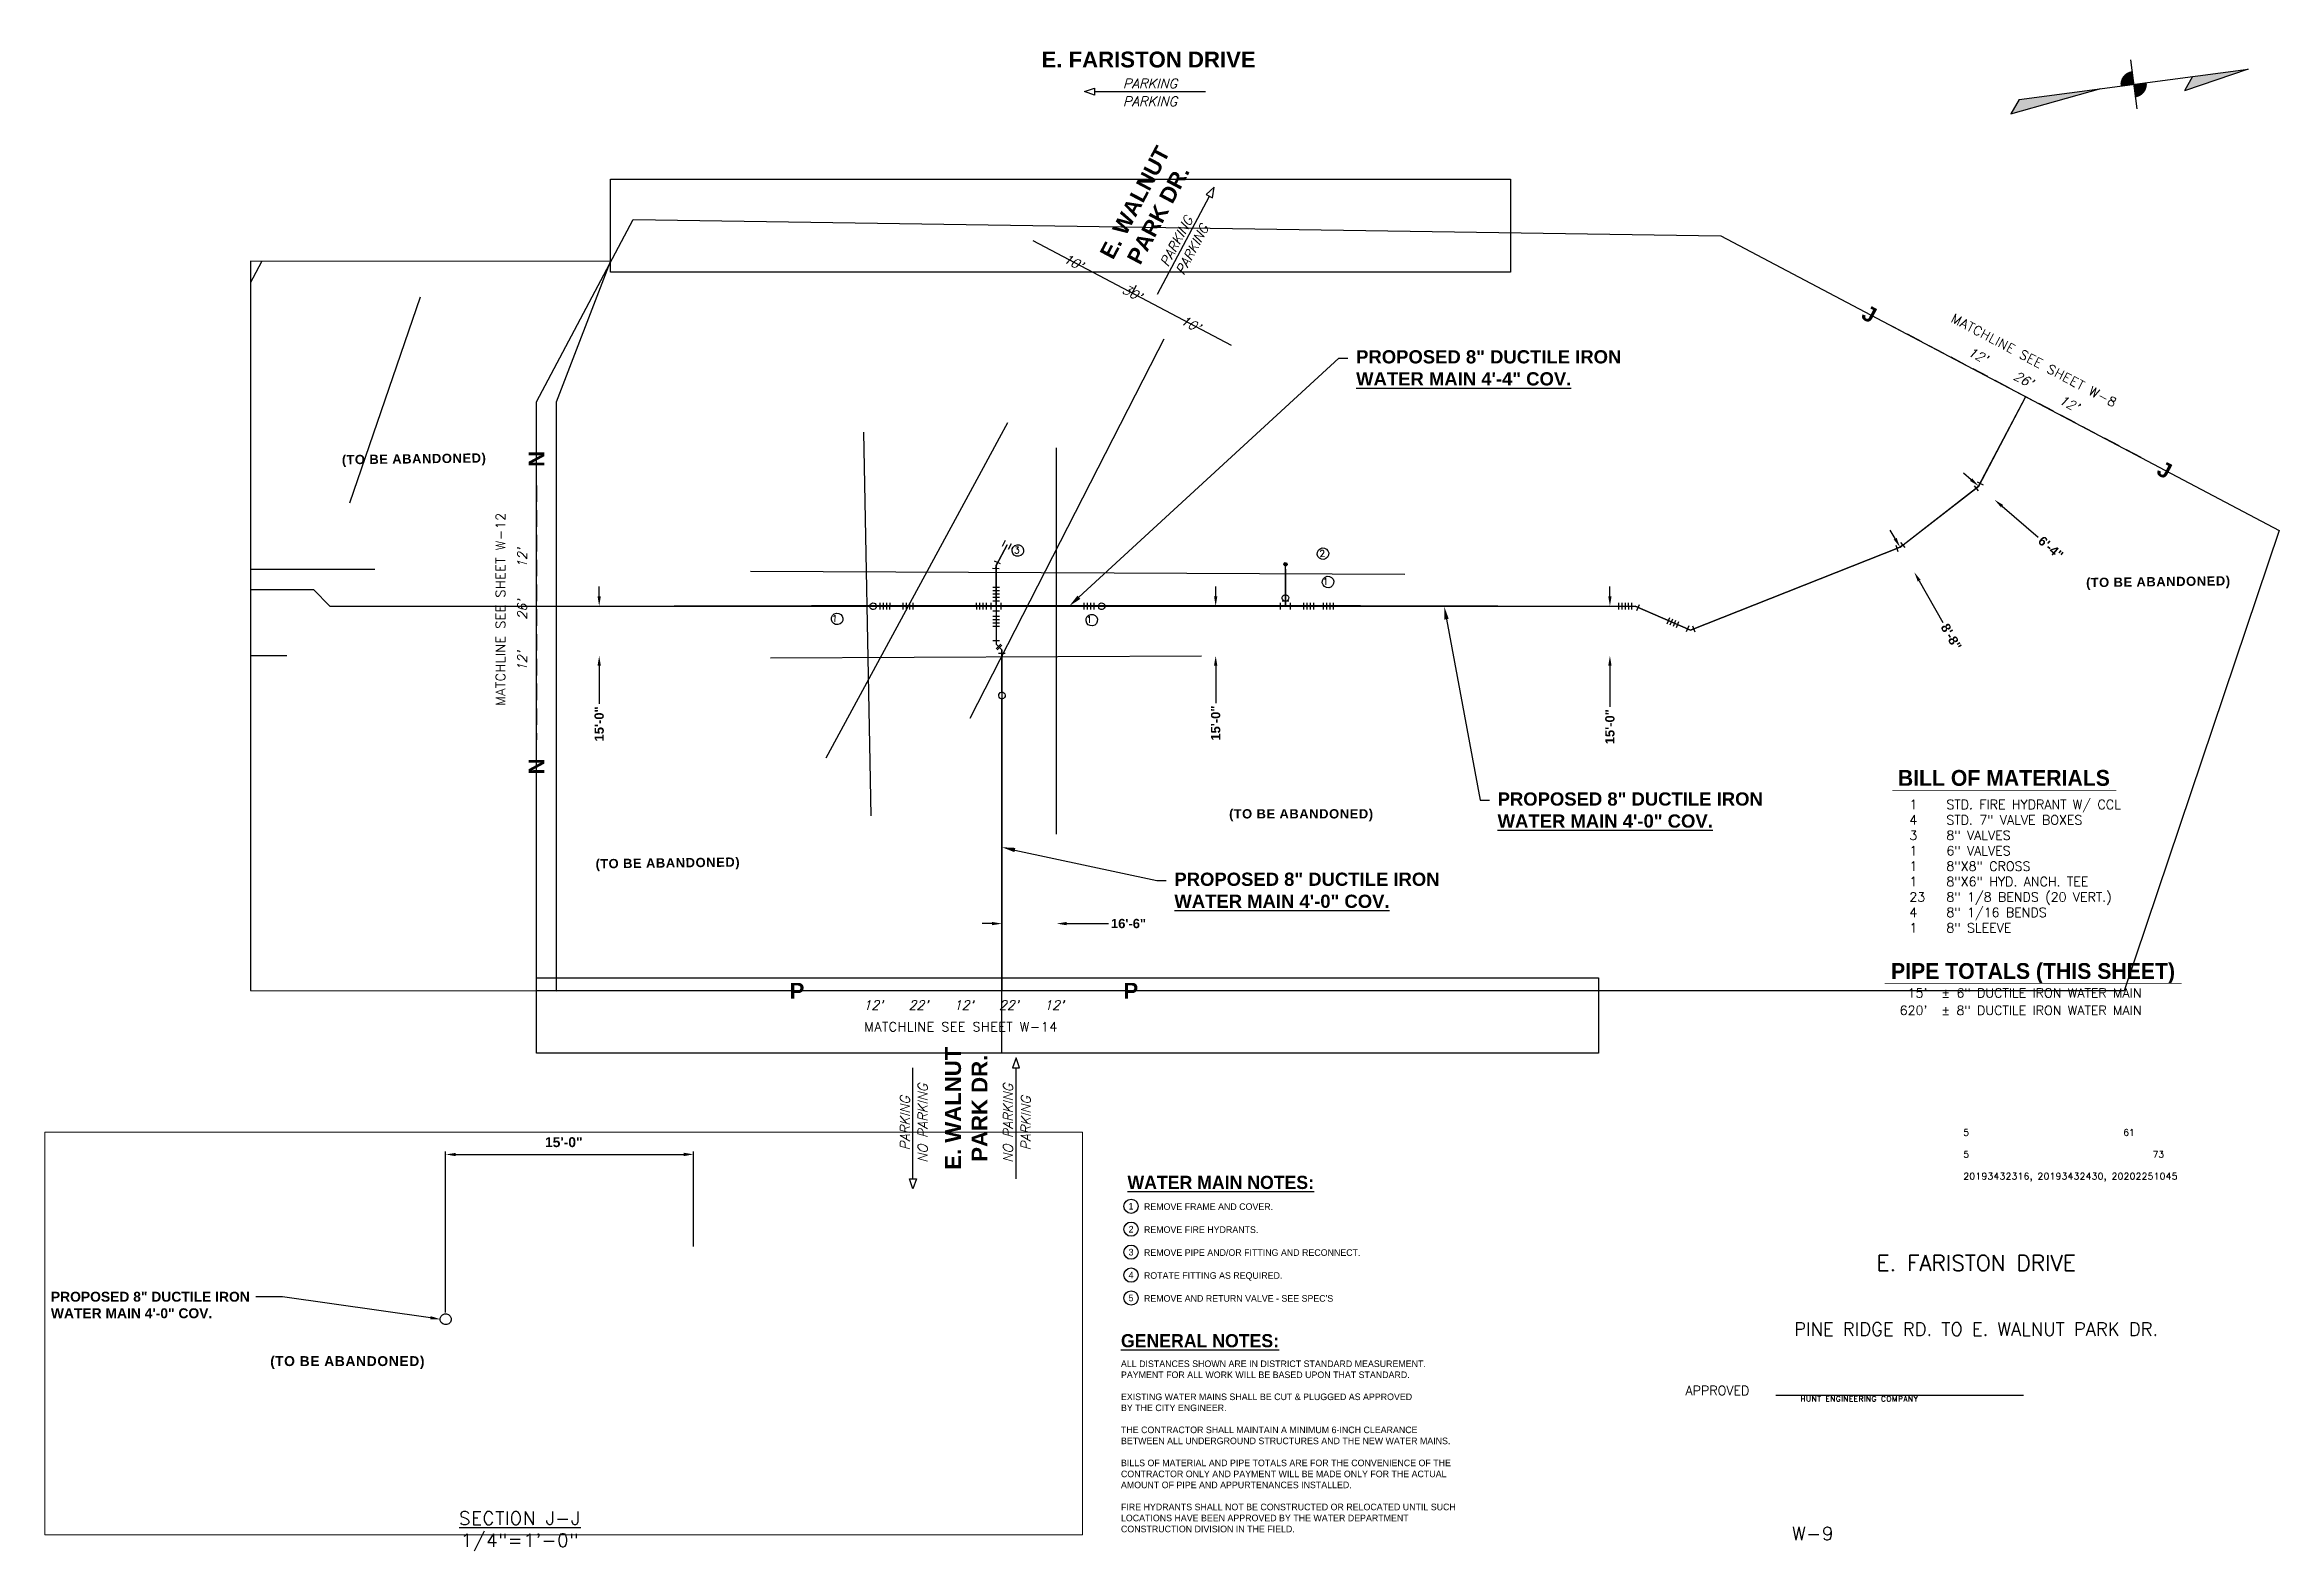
# Paper-space layout 'W9' of a CAD drawing. Header units: feet. Extents: x 1.7 to 35.6, y 0.6 to 23.4.
# The model-space entities are those that its viewports show. They can reach past a viewport. Long polylines and large blocks are cut down to what shows.
import ezdxf
from ezdxf import colors
from ezdxf.entities.mleader import LeaderData, LeaderLine
from ezdxf.enums import TextEntityAlignment as Align
from ezdxf.math import Vec2, Vec3

# ---------------------------------------------------------------- set-up
doc = ezdxf.new("R2010")
doc.units = ezdxf.units.FT
doc.header["$LTSCALE"] = 20
doc.linetypes.add('DASHED2', pattern=[0.375, 0.25, -0.125])
for name, color, linetype, plot in [('_Non-Plottable Layer', 255, 'Continuous', False), ('CALC', 10, 'Continuous', False), ('VIEWPORT', 5, 'Continuous', False)]:
    doc.layers.add(name, color=color, linetype=linetype, plot=plot)
for name, color, linetype in [('AlbertToolLayer', 40, 'Continuous'), ('BORDER', 4, 'Continuous'), ('C-EX-DIMENSION', 10, 'Continuous'), ('C-EX-ROW', 4, 'Continuous'), ('C-PR-WATER', 4, 'Continuous'), ('C-PR-WATER-ABAND', 3, 'Continuous'), ('C-PR-WATER-ABAND-OFF', 3, 'Continuous'), ('C-PR-WATER-DIM', 4, 'Continuous'), ('C-PR-WATER-FITTING', 4, 'Continuous'), ('C-PR-WATER-TXT', 4, 'Continuous'), ('C-PR-WATER-TXT (W-2)', 4, 'Continuous'), ('C-PR-WATER-TXT-#', 6, 'Continuous'), ('NOTES', 7, 'Continuous')]:
    doc.layers.add(name, color=color, linetype=linetype)
doc.layers.add('C-EX-ROAD-NAME', color=3, linetype='Continuous', lineweight=30)
doc.styles.add('ARIAL', font='arialbd.ttf', dxfattribs={"height": 0.24})
doc.styles.add('BOLD', font='BOLD.SHX')
doc.styles.add('Copy of PROPOSED', font='arialbd.ttf', dxfattribs={"height": 0.6})
doc.styles.add('EXISTING', font='simplex.shx', dxfattribs={"oblique": 15, "height": 2.8})
doc.styles.add('L100', font='MONOPLEX', dxfattribs={"height": 2})
doc.styles.add('L140Proposed', font='simplex.shx', dxfattribs={"height": 1.6})
doc.styles.add('PROPOSED', font='simplex.shx')
doc.styles.add('PROPOSED PLAN', font='arialbd.ttf', dxfattribs={"height": 2.8})
doc.styles.add('PROPOSED SECTION', font='arialbd.ttf')
doc.styles.add('Simplex Ob', font='simplex.shx', dxfattribs={"oblique": 15})
doc.styles.add('SL80', font='simplex.shx', dxfattribs={"oblique": 15, "height": 1.6})
doc.styles.get("Standard").update_dxf_attribs({"font": 'simplex.shx'})
doc.dimstyles.new('Copy of PWD Proposed Section', dxfattribs={"dimtxt": 0.6, "dimasz": 0.6, "dimexe": 0.18, "dimexo": 0.0625, "dimgap": 0.07, "dimtad": 0, "dimdec": 0, "dimlfac": 12, "dimzin": 1, "dimdsep": 46, "dimlunit": 4, "dimtxsty": 'Copy of PROPOSED', "dimcen": 0, "dimclrd": 3, "dimclre": 256, "dimclrt": 3, "dimadec": 1, "dimazin": 0, "dimtfac": 1, "dimtdec": 0, "dimtmove": 2, "dimatfit": 2, "dimfxl": 0.18, "dimfrac": 2, "dimtolj": 1, "dimtzin": 0, "dimlwd": -1, "dimarcsym": 0})
doc.dimstyles.new('PWD Proposed', dxfattribs={"dimtxt": 2.8, "dimasz": 3, "dimexe": 0.18, "dimexo": 0.0625, "dimgap": 1, "dimtad": 0, "dimdec": 0, "dimlfac": 12, "dimzin": 1, "dimdsep": 46, "dimlunit": 4, "dimtxsty": 'PROPOSED PLAN', "dimcen": 0, "dimse1": 1, "dimse2": 1, "dimclrd": 256, "dimclrt": 3, "dimadec": 1, "dimazin": 0, "dimtfac": 1, "dimtdec": 0, "dimtofl": 0, "dimtmove": 0, "dimatfit": 1, "dimfxl": 0.18, "dimfrac": 2, "dimtolj": 1, "dimtzin": 0, "dimlwd": -1, "dimarcsym": 0})

psp = doc.layouts.new('W9')

# ---------------------------------------------------------------- texts
at = {"layer": 'BORDER', "color": 4, "linetype": 'DASHED2', "ltscale": 0.05, "char_height": 0.24, "attachment_point": 5, "style": 'ARIAL'}
for s, insert, width, rotation in [('\\pxqc;J', (29.352, 19.331), 1.77635683940025e-15, 332.1671), ('\\pxqc;N', (9.183, 17.138), 1.77635683940025e-15, 90), ('\\pxqc;J', (33.82, 16.972), 9.006684287271582e-15, 332.1671), ('\\pxqc;N', (9.183, 12.485), 1.77635683940025e-15, 90)]:
    psp.add_mtext(s, dxfattribs=dict(at, insert=insert, width=width, rotation=rotation))
at = {"layer": 'BORDER', "color": 4, "char_height": 0.14, "width": 6.0853, "attachment_point": 2, "style": 'PROPOSED'}
for s, insert, rotation in [('{\\T1.063;MATCHLINE SEE SHEET W-8}', (31.879, 18.691), 332.1671), ('{\\T1.063;MATCHLINE SEE SHEET W-12}', (8.569, 14.865), 90)]:
    psp.add_mtext(s, dxfattribs=dict(at, insert=insert, rotation=rotation))
at = {"layer": 'BORDER', "color": 4, "linetype": 'DASHED2', "ltscale": 0.05, "char_height": 0.24, "width": 1.77635683940025e-15, "attachment_point": 5, "style": 'ARIAL'}
for insert in [(13.125, 9.089), (18.178, 9.089)]:
    psp.add_mtext('\\pxqc;P', dxfattribs=dict(at, insert=insert))
at = {"layer": 'BORDER', "color": 4, "style": 'PROPOSED'}
for s, insert, char_height, width, attachment_point in [('{\\T1.063;MATCHLINE SEE SHEET W-14}', (15.607, 8.475), 0.14, 6.0853, 8), ('E. FARISTON DRIVE', (30.969, 4.969), 0.24, 4.59784, 5), ('PINE RIDGE RD. TO E. WALNUT PARK DR.', (30.969, 3.969), 0.19995, 7.31273, 5)]:
    psp.add_mtext(s, dxfattribs=dict(at, insert=insert, char_height=char_height, width=width, attachment_point=attachment_point))
at = {"layer": 'BORDER', "color": 3, "attachment_point": 1, "style": 'PROPOSED'}
for s, insert, char_height, width in [('APPROVED', (26.572, 3.109), 0.14, 1.25), ('{\\T1.063; \\P\\H0.83295x;       W-9}', (27.161, 1.374), 0.24, 1.98748)]:
    psp.add_mtext(s, dxfattribs=dict(at, insert=insert, char_height=char_height, width=width))
at = {"layer": 'BORDER', "insert": (8.932, 1.206), "char_height": 0.2, "width": 5, "attachment_point": 2, "style": 'PROPOSED'}
psp.add_mtext('{\\T1.063;\\LSECTION J-J\\P\\l1/4"=1\'-0"}', dxfattribs=at)
at = {"layer": 'C-EX-DIMENSION', "char_height": 0.14, "attachment_point": 5, "style": 'SL80'}
for s, insert, width, rotation in [("10' ", (17.31, 20.12), 0.41434, 331.7795), ("30' ", (18.197, 19.652), 0.41434, 331.7795), ("10' ", (19.083, 19.183), 0.41434, 331.7795), ("12'     26'     12'", (31.685, 18.343), 2.28477, 332.1671), ("12'     26'     12'", (8.967, 14.856), 2.28477, 90)]:
    psp.add_mtext(s, dxfattribs=dict(at, insert=insert, width=width, rotation=rotation))
at = {"layer": 'C-EX-DIMENSION', "insert": (15.647, 8.873), "char_height": 0.14, "width": 3.83974, "attachment_point": 5, "style": 'SL80'}
psp.add_mtext("12'    22'    12'    22'    12'", dxfattribs=at)
at = {"layer": 'C-EX-ROAD-NAME', "insert": (18.446, 23.303), "char_height": 0.24, "width": 6.96485, "attachment_point": 2, "style": 'EXISTING'}
psp.add_mtext('\\pxqc;{\\fArial|b1|i0|c0|p34;\\Q0;E. FARISTON DRIVE}', dxfattribs=at)
at = {"layer": 'C-EX-ROAD-NAME', "char_height": 0.24, "width": 3.90388, "attachment_point": 2, "style": 'EXISTING'}
for insert, rotation in [((18.131, 21.076), 62.1698), ((15.367, 7.311), 90.0028)]:
    psp.add_mtext('\\pxqc;{\\fArial|b1|i0|c0|p34;\\Q0;E. WALNUT\\PPARK DR.}', dxfattribs=dict(at, insert=insert, rotation=rotation))
at = {"layer": 'NOTES', "style": 'BOLD'}
for s, p in [('BILL OF MATERIALS%%U', (31.389, 12.191)), ('PIPE TOTALS (THIS SHEET)', (31.83, 9.268))]:
    psp.add_text(s, height=0.24, dxfattribs=at).set_placement(p, align=Align.CENTER)
at = {"layer": 'NOTES'}
for s, height, style, p in [('5      ', 0.1, 'PROPOSED', (30.776, 6.895)), ('61', 0.1, 'PROPOSED', (33.196, 6.895)), ('5      ', 0.1, 'PROPOSED', (30.776, 6.564)), ('73', 0.1, 'PROPOSED', (33.642, 6.564)), ('%%UGENERAL NOTES:', 0.2, 'BOLD', (18.028, 3.693))]:
    psp.add_text(s, height=height, dxfattribs=dict(at, style=style)).set_placement(p)
at = {"layer": 'NOTES', "char_height": 0.1452, "attachment_point": 5, "style": 'Simplex Ob'}
for s, insert, width, rotation in [('PARKING', (18.469, 22.82), 2.74099, 359.9887), ('PARKING', (18.469, 22.55), 1.77335, 359.9887), ('PARKING', (18.867, 20.431), 2.74099, 62.1585), ('PARKING', (19.105, 20.306), 1.77335, 62.1585), ('PARKING', (14.759, 7.085), 2.74099, 89.9914), ('NO PARKING', (15.029, 7.085), 1.77335, 89.9914), ('NO PARKING', (16.319, 7.085), 2.74099, 89.9914), ('PARKING', (16.588, 7.085), 1.77335, 89.9914)]:
    psp.add_mtext(s, dxfattribs=dict(at, insert=insert, width=width, rotation=rotation))
at = {"layer": 'NOTES', "attachment_point": 1}
for s, insert, char_height, width, style in [('\\A1;1^ISTD. FIRE HYDRANT W/ CCL\\P4^ISTD. 7" VALVE BOXES\\P3^I8" VALVES\\P1^I6" VALVES\\P1^I8"X8" CROSS\\P1^I8"X6" HYD. ANCH. TEE\\P23^I8" 1/8 BENDS (20 VERT.)\\P4^I8" 1/16 BENDS\\P1^I8" SLEEVE', (29.959, 11.978), 0.14, 5.44616, 'L140Proposed'), ('\\pxql;{\\H1.067x;\\Q0;\\T1.063;20193432316, 20193432430, 20202251045}', (30.777, 6.333), 0.09375, 4.74122, 'EXISTING'), ('ALL DISTANCES SHOWN ARE IN DISTRICT STANDARD MEASUREMENT.\\PPAYMENT FOR ALL WORK WILL BE BASED UPON THAT STANDARD.\\P\\PEXISTING WATER MAINS SHALL BE CUT & PLUGGED AS APPROVED\\PBY THE CITY ENGINEER.\\P\\PTHE CONTRACTOR SHALL MAINTAIN A MINIMUM 6-INCH CLEARANCE\\PBETWEEN ALL UNDERGROUND STRUCTURES AND THE NEW WATER MAINS.\\P\\PBILLS OF MATERIAL AND PIPE TOTALS ARE FOR THE CONVENIENCE OF THE CONTRACTOR ONLY AND PAYMENT WILL BE MADE ONLY FOR THE ACTUAL AMOUNT OF PIPE AND APPURTENANCES INSTALLED.\\P\\PFIRE HYDRANTS SHALL NOT BE CONSTRUCTED OR RELOCATED UNTIL SUCH LOCATIONS HAVE BEEN APPROVED BY THE WATER DEPARTMENT CONSTRUCTION DIVISION IN THE FIELD.', (18.028, 3.494), 0.1, 5.35633, 'L100'), ('{\\T1.125;HUNT ENGINEERING COMPANY}', (28.311, 2.953), 0.08, 3.5, 'PROPOSED')]:
    psp.add_mtext(s, dxfattribs=dict(at, insert=insert, char_height=char_height, width=width, style=style))
at = {"layer": 'NOTES', "linetype": 'Continuous', "char_height": 0.14, "style": 'L140Proposed'}
for s, width, heights, insert, attachment_point in [("620'", 0.58143, [0.167], (30.232, 8.863), 3), ("15'", 0.58143, [0.167], (30.232, 9.125), 3), ('\\pxql;%%P 6" DUCTILE IRON WATER MAIN', 4.08312, [0], (30.443, 9.125), 1), ('\\pxql;%%P 8" DUCTILE IRON WATER MAIN', 4.08312, [0], (30.443, 8.863), 1)]:
    psp.add_mtext_dynamic_manual_height_columns(s, width=width, gutter_width=14, heights=heights, dxfattribs=dict(at, insert=insert, attachment_point=attachment_point))

msp = doc.modelspace()

# ---------------------------------------------------------------- texts
at = {"layer": 'C-PR-WATER-ABAND', "insert": (2706866.846, 271907.669, -97.826), "char_height": 0.6, "width": 11.04811, "attachment_point": 1, "rotation": 324.67389, "style": 'PROPOSED SECTION'}
msp.add_mtext('{\\T1.063;(TO BE ABANDONED)}', dxfattribs=at)
at = {"layer": 'C-PR-WATER-ABAND', "color": 4, "insert": (2706633.672, 270858.859), "char_height": 2.8, "width": 48.18924, "attachment_point": 2, "rotation": 82.50682, "style": 'ARIAL'}
msp.add_mtext('\\pxql;{\\T1.063;\\C3;(TO BE ABANDONED)}', dxfattribs=at)
at = {"layer": 'C-PR-WATER-ABAND-OFF', "color": 4, "char_height": 2.8, "width": 48.18924, "attachment_point": 2, "style": 'ARIAL'}
for insert, rotation in [((2706563.682, 271155.147), 83.23441), ((2706599.561, 270888.841), 82.50682), ((2706589.254, 270696.796), 83.23441), ((2706457.973, 270636.608), 83.23441)]:
    msp.add_mtext('\\pxql;{\\T1.063;\\C3;(TO BE ABANDONED)}', dxfattribs=dict(at, insert=insert, rotation=rotation))

# ---------------------------------------------------------------- blocks, each defined once
blk = doc.blocks.new('A$C6E5C789D')
at = {"layer": 'NOTES'}
for centre in [(17.341, 5.482), (17.341, 5.135), (17.341, 4.787), (17.341, 4.44), (17.341, 4.093)]:
    blk.add_circle(centre, 0.108, dxfattribs=at)
for s, height, style, p in [('%%uWATER MAIN NOTES:', 0.2, 'BOLD', (17.287, 5.743)), ('REMOVE FRAME AND COVER.', 0.1, 'L100', (17.536, 5.426)), ('REMOVE FIRE HYDRANTS.', 0.1, 'L100', (17.536, 5.078)), ('REMOVE PIPE AND/OR FITTING AND RECONNECT.', 0.1, 'L100', (17.536, 4.731)), ('ROTATE FITTING AS REQUIRED.', 0.1, 'L100', (17.536, 4.384)), ("REMOVE AND RETURN VALVE - SEE SPEC'S", 0.1, 'L100', (17.536, 4.037))]:
    blk.add_text(s, height=height, dxfattribs=dict(at, style=style)).set_placement(p)
at = {"layer": 'NOTES', "style": 'L100'}
for s, p in [('1', (17.341, 5.482)), ('2', (17.341, 5.135)), ('3', (17.341, 4.787)), ('4', (17.341, 4.44)), ('5', (17.341, 4.093))]:
    blk.add_text(s, height=0.1, dxfattribs=at).set_placement(p, align=Align.MIDDLE)
blk = doc.blocks.new('PWD Noth Arrow')
at = {"layer": 'BORDER'}
for points in [[(0, 18), (4, 15), (0, 35)], [(0, 4), (0, 0), (4, 0, 0.414214)], [(0, 0), (-4, 0, 0.414214), (0, -4)], [(0, -35), (4, -38), (0, -10)]]:
    blk.add_hatch(color=0, dxfattribs=at).paths.add_polyline_path(points)
at = {"layer": 'BORDER', "color": 0}
for p, q in [((0, -35), (0, 35)), ((0, 35), (4, 15)), ((0, 18), (4, 15)), ((-7.5, 0), (7.5, 0)), ((4, -38), (0, -10)), ((0, -35), (4, -38))]:
    blk.add_line(p, q, dxfattribs=at)
blk = doc.blocks.new('*U283')
at = {"layer": 'C-PR-WATER-FITTING'}
blk.add_line((1.5, -0.04), (-1.5, 0.03), dxfattribs=at)
for points in [[(1.04, 1.47), (-0.96, 1.52)], [(0, -0.01), (0.04, 1.49)], [(-1.52, -0.97), (-1.47, 1.03)], [(1.48, -1.04), (1.53, 0.96)], [(0, -0.01), (-0.04, -1.51)], [(0.96, -1.53), (-1.04, -1.48)]]:
    blk.add_lwpolyline(points, dxfattribs=at)
blk = doc.blocks.new('*U90')
at = {"layer": 'C-PR-WATER-FITTING'}
for p, q in [((-0.54, -1.31), (-1.31, 0.54)), ((1, -1), (1, 1))]:
    blk.add_line(p, q, dxfattribs=at)
blk.add_lwpolyline([(-0.92, -0.38), (0, 0)], dxfattribs=at)
at = {"layer": 'C-PR-WATER-FITTING', "flags": 128}
blk.add_lwpolyline([(0, 0), (1, 0)], dxfattribs=at)
blk = doc.blocks.new('*U251')
at = {"layer": 'C-PR-WATER-FITTING'}
for p, q in [((-1.36, -0.4), (-0.39, 1.35)), ((0.4, -1.36), (1.36, 0.39))]:
    blk.add_line(p, q, dxfattribs=at)
blk = doc.blocks.new('*U222')
at = {"layer": 'C-PR-WATER-FITTING'}
for p, q in [((0.9, 0.43), (-0.9, -0.43)), ((1.33, -0.48), (-0.48, -1.33)), ((1.76, -1.38), (-0.05, -2.24)), ((2.19, -2.29), (0.38, -3.14))]:
    blk.add_line(p, q, dxfattribs=at)
blk = doc.blocks.new('*U93')
at = {"layer": 'C-PR-WATER-FITTING'}
for p, q in [((1.38, 1.76), (2.24, -0.05)), ((2.29, 2.19), (3.14, 0.38)), ((-0.43, 0.9), (0.43, -0.9)), ((0.48, 1.33), (1.33, -0.48))]:
    blk.add_line(p, q, dxfattribs=at)
blk = doc.blocks.new('*U247')
at = {"layer": 'C-PR-WATER-FITTING'}
blk.add_circle((0, -0.01), 1, dxfattribs=at)
blk = doc.blocks.new('*U100')
at = {"layer": 'C-PR-WATER-FITTING'}
for p, q in [((-0.54, -1.31), (-1.31, 0.54)), ((1, -1), (1, 1))]:
    blk.add_line(p, q, dxfattribs=at)
blk.add_lwpolyline([(-0.92, -0.38), (0, 0)], dxfattribs=at)
at = {"layer": 'C-PR-WATER-FITTING', "flags": 128}
blk.add_lwpolyline([(0, 0), (1, 0)], dxfattribs=at)
blk = doc.blocks.new('*U101')
at = {"layer": 'C-PR-WATER-FITTING'}
for p, q in [((0, -1.41), (-1.41, 0)), ((1, -1), (1, 1))]:
    blk.add_line(p, q, dxfattribs=at)
at = {"layer": 'C-PR-WATER-FITTING', "flags": 128}
blk.add_lwpolyline([(-0.71, -0.71), (0, 0), (1, 0)], dxfattribs=at)
blk = doc.blocks.new('*U102')
at = {"layer": 'C-PR-WATER-FITTING'}
for p, q in [((1, 0.08), (-1, -0.08)), ((1.07, -0.92), (-0.92, -1.07)), ((1.15, -1.92), (-0.84, -2.07)), ((1.23, -2.91), (-0.77, -3.07))]:
    blk.add_line(p, q, dxfattribs=at)
blk = doc.blocks.new('*U103')
at = {"layer": 'C-PR-WATER-FITTING'}
for p, q in [((0.88, 0.47), (-0.88, -0.47)), ((1.35, -0.42), (-0.42, -1.35)), ((1.82, -1.3), (0.05, -2.24)), ((2.29, -2.19), (0.52, -3.12))]:
    blk.add_line(p, q, dxfattribs=at)
blk = doc.blocks.new('*U262')
at = {"layer": 'C-PR-WATER-FITTING'}
blk.add_line((1.5, -0.04), (-1.5, 0.03), dxfattribs=at)
for points in [[(1.04, 1.47), (-0.96, 1.52)], [(0, -0.01), (0.04, 1.49)], [(-1.52, -0.97), (-1.47, 1.03)], [(1.48, -1.04), (1.53, 0.96)]]:
    blk.add_lwpolyline(points, dxfattribs=at)
blk.add_circle((0.06, 2.49), 1, dxfattribs=at)
blk = doc.blocks.new('*U250')
at = {"layer": 'C-PR-WATER-FITTING'}
h = blk.add_hatch(color=256, dxfattribs=at)
h.dxf.hatch_style = 1
h.paths.add_polyline_path([(0.5, -0.01, 1), (-0.5, -0.01, 1)])
blk.add_circle((0, -0.01), 0.5, dxfattribs=at)
blk = doc.blocks.new('*U263')
at = {"layer": 'C-PR-WATER-FITTING'}
blk.add_circle((0, -0.01), 1, dxfattribs=at)
blk = doc.blocks.new('*D134')
at = {"layer": 'C-PR-WATER-DIM', "linetype": 'Continuous', "transparency": 16777216}
for p, q in [((2706495.24, 271142.47), (2706501.39, 271151.14)), ((2706485.96, 271129.38), (2706484.23, 271126.93))]:
    blk.add_line(p, q, dxfattribs=at)
at = {"layer": 'C-PR-WATER-DIM', "transparency": 16777216}
for points in [[(2706494.83, 271142.76), (2706495.65, 271142.18), (2706493.51, 271140.02)], [(2706485.55, 271129.67), (2706486.37, 271129.09), (2706487.7, 271131.82)]]:
    blk.add_solid(points, dxfattribs=at)
at = {"layer": 'C-PR-WATER-DIM', "transparency": 16777216, "insert": (2706504.89, 271156.08), "char_height": 2.8, "attachment_point": 5, "rotation": 54.6634, "style": 'PROPOSED PLAN'}
blk.add_mtext('\\A1;10\'-1"', dxfattribs=at)
blk = doc.blocks.new('*D135')
at = {"layer": 'C-PR-WATER-DIM', "linetype": 'Continuous', "transparency": 16777216}
for p, q in [((2706535.98, 271108.85), (2706546.68, 271118.45)), ((2706526.82, 271100.62), (2706524.58, 271098.61))]:
    blk.add_line(p, q, dxfattribs=at)
at = {"layer": 'C-PR-WATER-DIM', "transparency": 16777216}
for points in [[(2706535.65, 271109.22), (2706536.31, 271108.48), (2706533.75, 271106.84)], [(2706526.48, 271100.99), (2706527.15, 271100.25), (2706529.05, 271102.62)]]:
    blk.add_solid(points, dxfattribs=at)
at = {"layer": 'C-PR-WATER-DIM', "transparency": 16777216, "insert": (2706550.43, 271121.82), "char_height": 2.8, "attachment_point": 5, "rotation": 41.9214, "style": 'PROPOSED PLAN'}
blk.add_mtext('\\A1;6\'-4"', dxfattribs=at)
blk = doc.blocks.new('*D136')
at = {"layer": 'C-PR-WATER-DIM', "linetype": 'Continuous', "transparency": 16777216}
for p, q in [((2706555.1, 271081.04), (2706568.53, 271086.52)), ((2706541.51, 271075.49), (2706538.73, 271074.35))]:
    blk.add_line(p, q, dxfattribs=at)
at = {"layer": 'C-PR-WATER-DIM', "transparency": 16777216}
for points in [[(2706554.91, 271081.5), (2706555.29, 271080.58), (2706552.32, 271079.9)], [(2706541.32, 271075.95), (2706541.7, 271075.02), (2706544.29, 271076.62)]]:
    blk.add_solid(points, dxfattribs=at)
at = {"layer": 'C-PR-WATER-DIM', "transparency": 16777216, "insert": (2706573.19, 271088.43), "char_height": 2.8, "attachment_point": 5, "rotation": 22.2232, "style": 'PROPOSED PLAN'}
blk.add_mtext('\\A1;8\'-8"', dxfattribs=at)
blk = doc.blocks.new('*D137')
at = {"layer": 'C-PR-WATER-DIM', "linetype": 'Continuous', "transparency": 16777216}
for p, q in [((2706547.56, 270987.63), (2706544.58, 270988.02)), ((2706568.38, 270984.89), (2706580.7, 270983.27))]:
    blk.add_line(p, q, dxfattribs=at)
at = {"layer": 'C-PR-WATER-DIM', "transparency": 16777216}
for points in [[(2706547.62, 270988.12), (2706547.49, 270987.13), (2706550.53, 270987.24)], [(2706568.44, 270985.38), (2706568.31, 270984.39), (2706565.4, 270985.28)]]:
    blk.add_solid(points, dxfattribs=at)
at = {"layer": 'C-PR-WATER-DIM', "transparency": 16777216, "insert": (2706586.7, 270982.48), "char_height": 2.8, "attachment_point": 5, "rotation": 172.5068, "style": 'PROPOSED PLAN'}
blk.add_mtext('\\A1;15\'-0"', dxfattribs=at)
blk = doc.blocks.new('*D138')
at = {"layer": 'C-PR-WATER-DIM', "linetype": 'Continuous', "transparency": 16777216}
for p, q in [((2706532, 270869.33), (2706529.02, 270869.72)), ((2706552.82, 270866.59), (2706564.05, 270865.11))]:
    blk.add_line(p, q, dxfattribs=at)
at = {"layer": 'C-PR-WATER-DIM', "transparency": 16777216}
for points in [[(2706532.06, 270869.82), (2706531.93, 270868.83), (2706534.97, 270868.93)], [(2706552.88, 270867.08), (2706552.75, 270866.09), (2706549.84, 270866.98)]]:
    blk.add_solid(points, dxfattribs=at)
at = {"layer": 'C-PR-WATER-DIM', "transparency": 16777216, "insert": (2706570.05, 270864.32), "char_height": 2.8, "attachment_point": 5, "rotation": 172.5068, "style": 'PROPOSED PLAN'}
blk.add_mtext('\\A1;15\'-0"', dxfattribs=at)
blk = doc.blocks.new('*D139')
at = {"layer": 'C-PR-WATER-DIM', "linetype": 'Continuous', "transparency": 16777216}
for p, q in [((2706507.67, 270684.34), (2706504.69, 270684.73)), ((2706528.49, 270681.6), (2706539.96, 270680.09))]:
    blk.add_line(p, q, dxfattribs=at)
at = {"layer": 'C-PR-WATER-DIM', "transparency": 16777216}
for points in [[(2706507.73, 270684.84), (2706507.6, 270683.84), (2706510.64, 270683.95)], [(2706528.55, 270682.1), (2706528.42, 270681.11), (2706525.51, 270681.99)]]:
    blk.add_solid(points, dxfattribs=at)
at = {"layer": 'C-PR-WATER-DIM', "transparency": 16777216, "insert": (2706545.96, 270679.3), "char_height": 2.8, "attachment_point": 5, "rotation": 172.5068, "style": 'PROPOSED PLAN'}
blk.add_mtext('\\A1;15\'-0"', dxfattribs=at)
blk = doc.blocks.new('*D172')
at = {"layer": 'C-PR-WATER-DIM', "linetype": 'Continuous', "transparency": 16777216}
for p, q in [((2706684.85, 270803.7), (2706686.49, 270816.15)), ((2706681.91, 270781.34), (2706681.52, 270778.36))]:
    blk.add_line(p, q, dxfattribs=at)
at = {"layer": 'C-PR-WATER-DIM', "transparency": 16777216}
for points in [[(2706684.35, 270803.77), (2706685.35, 270803.64), (2706684.46, 270800.73)], [(2706681.41, 270781.4), (2706682.4, 270781.27), (2706682.3, 270784.31)]]:
    blk.add_solid(points, dxfattribs=at)
at = {"layer": 'C-PR-WATER-DIM', "transparency": 16777216, "insert": (2706687.28, 270822.15), "char_height": 2.8, "attachment_point": 5, "rotation": 82.5077, "style": 'PROPOSED PLAN'}
blk.add_mtext('\\A1;16\'-6"', dxfattribs=at)
blk = doc.blocks.new('*D173')
at = {"layer": 'C-PR-WATER-DIM', "linetype": 'Continuous', "transparency": 16777216}
for p, q in [((2706624.34, 270811.66), (2706625.99, 270824.24)), ((2706621.4, 270789.3), (2706621, 270786.32))]:
    blk.add_line(p, q, dxfattribs=at)
at = {"layer": 'C-PR-WATER-DIM', "transparency": 16777216}
for points in [[(2706623.84, 270811.73), (2706624.83, 270811.6), (2706623.95, 270808.69)], [(2706620.9, 270789.36), (2706621.89, 270789.23), (2706621.79, 270792.27)]]:
    blk.add_solid(points, dxfattribs=at)
at = {"layer": 'C-PR-WATER-DIM', "transparency": 16777216, "insert": (2706626.78, 270830.25), "char_height": 2.8, "attachment_point": 5, "rotation": 82.5077, "style": 'PROPOSED PLAN'}
blk.add_mtext('\\A1;16\'-6"', dxfattribs=at)
blk = doc.blocks.new('*D194')
at = {"layer": 'C-PR-WATER-TXT', "lineweight": -2, "transparency": 16777216}
for p, q in [((2706877.03, 271903.68), (2706882.67, 271911.64)), ((2706891.59, 271898.28), (2706894.91, 271902.97))]:
    blk.add_line(p, q, dxfattribs=at)
at = {"layer": 'C-PR-WATER-TXT', "color": 3, "linetype": 'Continuous', "transparency": 16777216}
blk.add_line((2706883.06, 271911.14), (2706894.32, 271903.17), dxfattribs=at)
at = {"layer": 'C-PR-WATER-TXT', "color": 3, "transparency": 16777216}
for points in [[(2706883, 271911.06), (2706883.11, 271911.22), (2706882.57, 271911.49)], [(2706894.26, 271903.08), (2706894.38, 271903.25), (2706894.81, 271902.82)]]:
    blk.add_solid(points, dxfattribs=at)
at = {"layer": 'C-PR-WATER-TXT', "color": 3, "transparency": 16777216, "insert": (2706888.83, 271907.96), "char_height": 0.6, "attachment_point": 5, "rotation": 324.6855, "style": 'Copy of PROPOSED'}
blk.add_mtext('\\A1;15\'-0"', dxfattribs=at)
blk = doc.blocks.new('*U220')
at = {"layer": 'C-PR-WATER-FITTING'}
for p, q in [((-0.48, -1.33), (-1.33, 0.48)), ((0.6, -1.28), (1.28, 0.6))]:
    blk.add_line(p, q, dxfattribs=at)
at = {"layer": 'C-PR-WATER-FITTING', "flags": 128}
blk.add_lwpolyline([(-0.9, -0.43), (0, 0), (0.94, -0.34)], dxfattribs=at)
blk = doc.blocks.new('*U221')
at = {"layer": 'C-PR-WATER-FITTING'}
for p, q in [((-0.6, 1.28), (-1.28, -0.6)), ((0.48, 1.33), (1.33, -0.48))]:
    blk.add_line(p, q, dxfattribs=at)
at = {"layer": 'C-PR-WATER-FITTING', "flags": 128}
blk.add_lwpolyline([(0.9, 0.43), (0, 0), (-0.94, 0.34)], dxfattribs=at)

# ---------------------------------------------------------------- dimensions: what is measured, and where the dimension line sits
at = {"layer": 'C-PR-WATER-DIM'}
for base, p1, p2, angle, picture, middle in [((2706487.697, 271131.825), (2706494.682, 271139.186), (2706488.872, 271130.992), 234.66342, '*D134', (2706504.891, 271156.076)), ((2706529.049, 271102.623), (2706535.42, 271104.982), (2706530.72, 271100.762), 221.92135, '*D135', (2706550.428, 271121.82)), ((2706544.288, 271076.621), (2706552.324, 271079.905), (2706544.288, 271076.621), 202.22315, '*D136', (2706573.195, 271088.432)), ((2706550.53, 270987.237), (2706565.094, 270982.939), (2706550.222, 270984.895), 172.50681, '*D137', (2706586.704, 270982.479)), ((2706534.97, 270868.935), (2706549.283, 270862.734), (2706534.411, 270864.69), 172.50681, '*D138', (2706570.054, 270864.32)), ((2706510.643, 270683.949), (2706525.35, 270680.774), (2706510.482, 270682.729), 172.50683, '*D139', (2706545.958, 270679.304))]:
    dim = msp.add_linear_dim(base=base, p1=p1, p2=p2, angle=angle, dimstyle='PWD Proposed', override={"dimclrt": 256}, dxfattribs=at)
    dim.commit()
    dim.dimension.update_dxf_attribs({"geometry": picture, "text_midpoint": middle, "dimtype": 161})
for base, p1, p2, picture, middle in [((2706623.946, 270808.687), (2706629.435, 270791.267), (2706631.594, 270807.682), '*D173', (2706626.782, 270830.247)), ((2706684.459, 270800.729), (2706677.438, 270784.953), (2706679.597, 270801.368), '*D172', (2706687.276, 270822.15))]:
    dim = msp.add_linear_dim(base=base, p1=p1, p2=p2, angle=82.50774, text='16\'-6"', dimstyle='PWD Proposed', override={"dimclrt": 256}, dxfattribs=at)
    dim.commit()
    dim.dimension.update_dxf_attribs({"geometry": picture, "text_midpoint": middle, "dimtype": 161})
at = {"layer": 'C-PR-WATER-TXT', "color": 3}
dim = msp.add_linear_dim(base=(2706894.808, 271902.818), p1=(2706876.996, 271903.625), p2=(2706891.554, 271898.225), angle=324.68546, dimstyle='Copy of PWD Proposed Section', override={"dimtxt": 1}, dxfattribs=at)
dim.commit()
dim.dimension.update_dxf_attribs({"geometry": '*D194', "text_midpoint": (2706888.833, 271907.957), "dimtype": 160})

# ---------------------------------------------------------------- linework, layer by layer
at = {"layer": '_Non-Plottable Layer'}
for p, q in [((2706380.046, 270606.055), (2706398.513, 270592.967)), ((2706399.683, 270592.138), (2706418.15, 270579.05))]:
    msp.add_line(p, q, dxfattribs=at)
at = {"layer": 'C-PR-WATER'}
for p, q in [((2706529.061, 271102.625), (2706084.595, 271416.347)), ((2706544.288, 271076.622), (2706529.06, 271102.625)), ((2706544.288, 271076.622), (2706560.899, 271010.487)), ((2706560.899, 271010.487), (2706551.529, 270994.831)), ((2706530.599, 270835.708), (2706551.529, 270994.831)), ((2706534.258, 270890.317), (2706525.264, 270891.5)), ((2706537.713, 270889.863), (2706536.232, 270890.059)), ((2706521.58, 270767.137), (2706530.344, 270833.725)), ((2706508.291, 270808.754), (2706514.063, 270804.663)), ((2706526.307, 270803.053), (2706514.063, 270804.663)), ((2706526.314, 270803.052), (2706537.665, 270801.556)), ((2706539.612, 270803.049), (2706537.665, 270801.556)), ((2706552.342, 270801.408), (2706539.645, 270803.075)), ((2706751.131, 270775.26), (2706554.325, 270801.147)), ((2706500.013, 270603.154), (2706521.326, 270765.155))]:
    msp.add_line(p, q, dxfattribs=at)
at = {"layer": 'C-PR-WATER', "color": 6, "linetype": 'Continuous'}
msp.add_circle((2706876.803, 271903.353), 0.333, dxfattribs=at)
at = {"layer": 'C-PR-WATER-TXT-#'}
for centre in [(2706532.148, 270903.607), (2706523.441, 270903.191), (2706534.247, 270831.199), (2706510.452, 270811.747), (2706523.855, 270754.859), (2706420.075, 270584.182), (2706409.354, 270577.346)]:
    msp.add_circle(centre, 1.75, dxfattribs=at)
at = {"layer": 'CALC'}
for p, q in [((2706526.622, 270891.322), (2706537.713, 270889.863)), ((2706537.729, 270889.861), (2706526.622, 270891.322)), ((2706452.787, 270863.924), (2706456.081, 270861.654)), ((2706532.867, 270733.327), (2706549.283, 270862.734)), ((2706456.081, 270861.654), (2706559.007, 270790.724)), ((2706580.341, 270814.423), (2706481.195, 270827.463)), ((2706597.105, 270812.218), (2706580.341, 270814.423)), ((2706471.693, 270813.662), (2706476.041, 270810.58)), ((2706476.041, 270810.58), (2706484.241, 270804.638)), ((2706484.241, 270804.638), (2706565.21, 270745.953)), ((2706541.681, 270802.808), (2706641.759, 270789.644)), ((2706568.183, 270759.079), (2706468.802, 270770.183)), ((2706584.323, 270757.275), (2706568.183, 270759.079)), ((2706490.818, 270618.106), (2706490.115, 270612.761)), ((2706490.115, 270612.761), (2706483.595, 270563.188)), ((2706398.513, 270592.967), (2706416.98, 270579.879)), ((2706513.176, 270588.217), (2706506.656, 270538.644)), ((2706411.223, 270570.477), (2706418.47, 270580.702)), ((2706411.212, 270570.461), (2706417.603, 270579.478)), ((2706418.15, 270579.05), (2706436.617, 270565.962)), ((2706384.295, 270571.096), (2706402.762, 270558.008)), ((2706436.617, 270565.962), (2706455.084, 270552.874)), ((2706483.595, 270563.188), (2706476.371, 270508.27))]:
    msp.add_line(p, q, dxfattribs=at)
for points in [[(2706148.213, 271371.442), (2706503.858, 271120.414)], [(2706508.182, 270665.248), (2706551.529, 270994.831), (2706560.899, 271010.487), (2706544.288, 271076.622), (2706529.06, 271102.625), (2706504.182, 271120.185)], [(2706528.695, 270821.215), (2706551.529, 270994.831), (2706560.899, 271010.487), (2706544.288, 271076.622), (2706529.065, 271102.618), (2706504.182, 271120.185)], [(2706537.729, 270889.862), (2706525.634, 270891.452)], [(2706508.291, 270808.754), (2706514.063, 270804.663), (2706537.657, 270801.557), (2706539.645, 270803.075), (2706641.759, 270789.644)], [(2706508.291, 270808.754), (2706514.063, 270804.663), (2706537.665, 270801.556), (2706539.645, 270803.075), (2706541.685, 270802.842)], [(2706778.2, 270771.701), (2706642.033, 270789.61)], [(2706508.182, 270665.248), (2706521.217, 270764.326)], [(2706235.246, 270695.183), (2706459.216, 270536.436), (2706464.23, 270507.261), (2706483.297, 270493.786), (2706510.774, 270498.337)], [(2706510.764, 270498.506), (2706513.213, 270501.973), (2706506.659, 270542.683), (2706489.823, 270564.032), (2706494.402, 270598.848), (2706500.013, 270603.154), (2706508.163, 270665.1)], [(2706411.228, 270570.474), (2706418.184, 270580.297)]]:
    msp.add_lwpolyline(points, dxfattribs=at)
msp.add_lwpolyline([(2706508.182, 270665.248, -0.0013692), (2706551.529, 270994.831), (2706560.899, 271010.487), (2706544.288, 271076.621), (2706529.06, 271102.625), (2706504.182, 271120.185)], format="xyb", dxfattribs=at)

# ---------------------------------------------------------------- block references
at = {"layer": 'C-PR-WATER-FITTING'}
for name, p, rotation in [('*U100', (2706529.065, 271102.618), 302.1738888645055), ('*U100', (2706544.288, 271076.622), 280.6531324194436), ('*U101', (2706560.899, 271010.487), 239.0997326427569), ('*U102', (2706558.718, 271006.842), 324.6738889241751), ('*U100', (2706551.529, 270994.831), 59.09973272570487), ('*U103', (2706551.269, 270992.855), 324.6738889241751), ('*U103', (2706539.619, 270904.279), 324.6738889241751), ('*U103', (2706538.84, 270898.36), 324.6738889241751), ('*U250', (2706525.133, 270891.528), 83.92415502369693), ('*U262', (2706537.722, 270889.862), 83.92415502369693), ('*U263', (2706530.469, 270834.715), 83.92415502369693), ('*U103', (2706530.176, 270832.452), 324.6738889241751), ('*U251', (2706508.291, 270808.754), 83.92415502369693), ('*U90', (2706514.063, 270804.663), 147.217965863971), ('*U93', (2706523.602, 270803.409), 147.217965863971), ('*U283', (2706526.307, 270803.053), 83.92415502369693), ('*U93', (2706532.26, 270802.268), 147.217965863971), ('*U263', (2706553.327, 270801.278), 83.92415502369693), ('*U222', (2706525.526, 270797.116), 147.217965863971), ('*U222', (2706522.625, 270775.071), 147.217965863971), ('*U222', (2706521.711, 270768.13), 147.217965863971), ('*U247', (2706521.45, 270766.146), 83.92415502369693)]:
    msp.add_blockref(name, p, dxfattribs=dict(at, rotation=rotation))
at = {"layer": 'C-PR-WATER-FITTING', "xscale": -1, "rotation": 17.76599944831178}
for name, p in [('*U220', (2706539.645, 270803.075)), ('*U221', (2706537.657, 270801.557))]:
    msp.add_blockref(name, p, dxfattribs=at)

msp.set_redraw_order([(e.dxf.handle, doc.entitydb.next_handle()) for e in msp.query("TEXT MTEXT ATTDEF DIMENSION ARC_DIMENSION")])  # texts and dimensions are drawn at this point

# ---------------------------------------------------------------- leaders
at = {"layer": 'C-PR-WATER-TXT'}
ml = msp.add_multileader_mtext('Standard', dxfattribs=at)
ml.set_content('PROPOSED 8" DUCTILE IRON\\PWATER MAIN 4\'-0" COV.', color=256, style='PROPOSED SECTION')
ml.set_leader_properties(color=256)
ml.build(insert=Vec2(0, 0))
ml.multileader.update_dxf_attribs({"dogleg_length": 15, "arrow_head_size": 0.6})
ctx = ml.context
ctx.base_point, ctx.char_height, ctx.arrow_head_size, ctx.landing_gap_size, ctx.plane_origin, ctx.plane_x_axis, ctx.plane_y_axis = Vec3(2706857.682, 271918.566, -97.826), 0.6, 0.6, 0.5, Vec3(2706954.282, 271889.139, -97.826), Vec3(0.8158742, -0.5782295), Vec3(0.5782295, 0.8158742)
notes = []
notes.append((ctx, [(1, (1, 1, 0), (2706869.535, 271910.166, -97.826), (-0.8158742, 0.5782295), 1.616, [(0, [(2706876.533, 271903.548, -97.826)], 0, [])])]))
ctx.mtext.insert, ctx.mtext.text_direction, ctx.mtext.rotation, ctx.mtext.width, ctx.mtext.defined_height, ctx.mtext.flow_direction = Vec3(2706858.266, 271918.526, -97.826), Vec3(0.8158742, -0.5782295), 5.6666284, 123.17846, 1.675, 5
at = {"layer": 'C-PR-WATER-TXT (W-2)'}
ml = msp.add_multileader_mtext('Standard', dxfattribs=at)
ml.set_content('PROPOSED 8" DUCTILE IRON {\\LWATER MAIN 4\'-0" COV.}', color=256, style='ARIAL')
ml.set_leader_properties(color=256)
ml.build(insert=Vec2(0, 0))
ml.multileader.update_dxf_attribs({"dogleg_length": 5})
ctx = ml.context
ctx.base_point, ctx.landing_gap_size, ctx.plane_origin, ctx.plane_x_axis, ctx.plane_y_axis = Vec3(2706604.031, 270943.391), 2.5, Vec3(2706206.737, 271054.581), Vec3(0.1304081, 0.9914604), Vec3(-0.9914604, 0.1304081)
notes.append((ctx, [(0, (1, 1, 0), (2706603.67, 270940.649), (0.1304081, 0.9914604), 2.766, [(0, [(2706543.987, 270937.489)], 0, [])])]))
ctx.mtext.insert, ctx.mtext.text_direction, ctx.mtext.rotation, ctx.mtext.width, ctx.mtext.defined_height, ctx.mtext.flow_direction = Vec3(2706601.977, 270946.182), Vec3(0.1304081, 0.9914604), 1.4400157, 87.98644, 38.555, 5
ml = msp.add_multileader_mtext('Standard', dxfattribs=at)
ml.set_content('PROPOSED 8" DUCTILE IRON {\\LWATER MAIN 4\'-4" COV.}', color=256, style='ARIAL')
ml.set_leader_properties(color=256)
ml.build(insert=Vec2(0, 0))
ml.multileader.update_dxf_attribs({"dogleg_length": 5})
ctx = ml.context
ctx.base_point, ctx.landing_gap_size, ctx.plane_origin, ctx.plane_x_axis, ctx.plane_y_axis = Vec3(2706465.744, 270918.392), 2.5, Vec3(2706068.45, 271029.582), Vec3(0.1304081, 0.9914604), Vec3(-0.9914604, 0.1304081)
notes.append((ctx, [(0, (1, 1, 0), (2706465.383, 270915.65), (0.1304081, 0.9914604), 2.766, [(0, [(2706529.192, 270824.974)], 0, [])])]))
ctx.mtext.insert, ctx.mtext.text_direction, ctx.mtext.rotation, ctx.mtext.width, ctx.mtext.defined_height, ctx.mtext.flow_direction = Vec3(2706463.69, 270921.184), Vec3(0.1304081, 0.9914604), 1.4400157, 87.98644, 38.555, 5
ml = msp.add_multileader_mtext('Standard', dxfattribs=at)
ml.set_content('PROPOSED 8" DUCTILE IRON {\\LWATER MAIN 4\'-0" COV.}', color=256, style='ARIAL')
ml.set_leader_properties(color=256)
ml.build(insert=Vec2(0, 0))
ml.multileader.update_dxf_attribs({"dogleg_length": 5})
ctx = ml.context
ctx.base_point, ctx.landing_gap_size, ctx.plane_origin, ctx.plane_x_axis, ctx.plane_y_axis = Vec3(2706615.352, 270843.227), 2.5, Vec3(2706218.058, 270954.417), Vec3(0.1304081, 0.9914604), Vec3(-0.9914604, 0.1304081)
notes.append((ctx, [(0, (1, 1, 0), (2706614.991, 270840.485), (0.1304081, 0.9914604), 2.766, [(0, [(2706598.876, 270795.287)], 0, [])])]))
ctx.mtext.insert, ctx.mtext.text_direction, ctx.mtext.rotation, ctx.mtext.width, ctx.mtext.defined_height, ctx.mtext.flow_direction = Vec3(2706613.298, 270846.019), Vec3(0.1304081, 0.9914604), 1.4400157, 87.98644, 38.555, 5
ml = msp.add_multileader_mtext('Standard', dxfattribs=at)
ml.set_content('PROPOSED 8" DUCTILE IRON {\\LWATER MAIN 4\'-0" COV.}', color=256, style='ARIAL')
ml.set_leader_properties(color=256)
ml.build(insert=Vec2(0, 0))
ml.multileader.update_dxf_attribs({"dogleg_length": 5})
ctx = ml.context
ctx.base_point, ctx.landing_gap_size, ctx.plane_origin, ctx.plane_x_axis, ctx.plane_y_axis = Vec3(2706671.733, 270839.336), 2.5, Vec3(2706357.051, 270926.489), Vec3(0.1304081, 0.9914604), Vec3(-0.9914604, 0.1304081)
notes.append((ctx, [(0, (1, 1, 0), (2706671.372, 270836.594), (0.1304081, 0.9914604), 2.766, [(0, [(2706668.213, 270786.166)], 0, [])])]))
ctx.mtext.insert, ctx.mtext.text_direction, ctx.mtext.rotation, ctx.mtext.width, ctx.mtext.defined_height, ctx.mtext.flow_direction = Vec3(2706669.679, 270842.128), Vec3(0.1304081, 0.9914604), 1.4400157, 87.98644, 38.555, 5
at = {"layer": 'C-PR-WATER-TXT-#'}
ml = msp.add_multileader_mtext('Standard', dxfattribs=at)
ml.set_content('2  ', color=256)
ml.set_leader_properties(color=256)
ml.build(insert=Vec2(0, 0))
ml.multileader.update_dxf_attribs({"dogleg_length": 1.5, "arrow_head_size": 2})
ctx = ml.context
ctx.base_point, ctx.char_height, ctx.arrow_head_size, ctx.landing_gap_size, ctx.plane_origin, ctx.plane_x_axis, ctx.plane_y_axis = Vec3(2706778.852, 271218.606), 2, 2, 1.7, Vec3(2706800.559, 271200.626), Vec3(0.8203154, -0.5719114), Vec3(0.5719114, 0.8203154)
ctx.text_align_type = 2
notes.append((ctx, [(0, (0, 0, 0), (0, 0), (1, 0), 1, [])]))
ctx.mtext.insert, ctx.mtext.text_direction, ctx.mtext.rotation, ctx.mtext.width, ctx.mtext.alignment, ctx.mtext.line_spacing_factor, ctx.mtext.flow_direction = Vec3(2706781.912, 271217.692), Vec3(0.8203154, -0.5719114), 5.6743512, 0.47619, 3, 0.75, 5
ml = msp.add_multileader_mtext('Standard', dxfattribs=at)
ml.set_content('2  ', color=256)
ml.set_leader_properties(color=256)
ml.build(insert=Vec2(0, 0))
ml.multileader.update_dxf_attribs({"dogleg_length": 1.5, "arrow_head_size": 2})
ctx = ml.context
ctx.base_point, ctx.char_height, ctx.arrow_head_size, ctx.landing_gap_size, ctx.plane_origin, ctx.plane_x_axis, ctx.plane_y_axis = Vec3(2706523.213, 270900.86), 2, 2, 1.7, Vec3(2706527.253, 270928.482), Vec3(0.0657203, 0.9978381), Vec3(-0.9978381, 0.0657203)
ctx.text_align_type = 2
notes.append((ctx, [(0, (0, 0, 0), (0, 0), (1, 0), 1, [])]))
ctx.mtext.insert, ctx.mtext.text_direction, ctx.mtext.rotation, ctx.mtext.width, ctx.mtext.alignment, ctx.mtext.line_spacing_factor, ctx.mtext.flow_direction = Vec3(2706522.415, 270903.952), Vec3(0.0657203, 0.9978381), 1.5050286, 0.47619, 3, 0.75, 5
ml = msp.add_multileader_mtext('Standard', dxfattribs=at)
ml.set_content('1  ', color=256)
ml.set_leader_properties(color=256)
ml.build(insert=Vec2(0, 0))
ml.multileader.update_dxf_attribs({"dogleg_length": 1.5, "arrow_head_size": 2})
ctx = ml.context
ctx.base_point, ctx.char_height, ctx.arrow_head_size, ctx.landing_gap_size, ctx.plane_origin, ctx.plane_x_axis, ctx.plane_y_axis = Vec3(2706531.725, 270901.571), 2, 2, 1.7, Vec3(2706537.912, 270928.833), Vec3(0.1414331, 0.9899478), Vec3(-0.9899478, 0.1414331)
ctx.text_align_type = 2
notes.append((ctx, [(0, (0, 0, 0), (0, 0), (1, 0), 1, [])]))
ctx.mtext.insert, ctx.mtext.text_direction, ctx.mtext.rotation, ctx.mtext.width, ctx.mtext.alignment, ctx.mtext.line_spacing_factor, ctx.mtext.flow_direction = Vec3(2706531.043, 270903.867), Vec3(0.1414331, 0.9899478), 1.4288874, 0.47619, 3, 0.75, 5
ml = msp.add_multileader_mtext('Standard', dxfattribs=at)
ml.set_content('1  ', color=256)
ml.set_leader_properties(color=256)
ml.build(insert=Vec2(0, 0))
ml.multileader.update_dxf_attribs({"dogleg_length": 1.5, "arrow_head_size": 2})
ctx = ml.context
ctx.base_point, ctx.char_height, ctx.arrow_head_size, ctx.landing_gap_size, ctx.plane_origin, ctx.plane_x_axis, ctx.plane_y_axis = Vec3(2706533.823, 270829.163), 2, 2, 1.7, Vec3(2706540.011, 270856.425), Vec3(0.1414331, 0.9899478), Vec3(-0.9899478, 0.1414331)
ctx.text_align_type = 2
notes.append((ctx, [(0, (0, 0, 0), (0, 0), (1, 0), 1, [])]))
ctx.mtext.insert, ctx.mtext.text_direction, ctx.mtext.rotation, ctx.mtext.width, ctx.mtext.alignment, ctx.mtext.line_spacing_factor, ctx.mtext.flow_direction = Vec3(2706533.141, 270831.459), Vec3(0.1414331, 0.9899478), 1.4288874, 0.47619, 3, 0.75, 5
ml = msp.add_multileader_mtext('Standard', dxfattribs=at)
ml.set_content('1  ', color=256)
ml.set_leader_properties(color=256)
ml.build(insert=Vec2(0, 0))
ml.multileader.update_dxf_attribs({"dogleg_length": 1.5, "arrow_head_size": 2})
ctx = ml.context
ctx.base_point, ctx.char_height, ctx.arrow_head_size, ctx.landing_gap_size, ctx.plane_origin, ctx.plane_x_axis, ctx.plane_y_axis = Vec3(2706761.982, 270824.111), 2, 2, 1.7, Vec3(2706765.941, 270851.785), Vec3(0.0607616, 0.9981523), Vec3(-0.9981523, 0.0607616)
ctx.text_align_type = 2
notes.append((ctx, [(0, (0, 0, 0), (0, 0), (1, 0), 1, [])]))
ctx.mtext.insert, ctx.mtext.text_direction, ctx.mtext.rotation, ctx.mtext.width, ctx.mtext.alignment, ctx.mtext.line_spacing_factor, ctx.mtext.flow_direction = Vec3(2706761.116, 270826.344), Vec3(0.0607616, 0.9981523), 1.5099973, 0.47619, 3, 0.75, 5
ml = msp.add_multileader_mtext('Standard', dxfattribs=at)
ml.set_content('3  ', color=256)
ml.set_leader_properties(color=256)
ml.build(insert=Vec2(0, 0))
ml.multileader.update_dxf_attribs({"dogleg_length": 1.5, "arrow_head_size": 2})
ctx = ml.context
ctx.base_point, ctx.char_height, ctx.arrow_head_size, ctx.landing_gap_size, ctx.plane_origin, ctx.plane_x_axis, ctx.plane_y_axis = Vec3(2706509.982, 270809.343), 2, 2, 1.7, Vec3(2706516.216, 270836.973), Vec3(0.1414331, 0.9899478), Vec3(-0.9899478, 0.1414331)
ctx.text_align_type = 2
notes.append((ctx, [(0, (0, 0, 0), (0, 0), (1, 0), 1, [])]))
ctx.mtext.insert, ctx.mtext.text_direction, ctx.mtext.rotation, ctx.mtext.width, ctx.mtext.alignment, ctx.mtext.line_spacing_factor, ctx.mtext.flow_direction = Vec3(2706509.422, 270812.487), Vec3(0.1414331, 0.9899478), 1.4288874, 0.47619, 3, 0.75, 5
ml = msp.add_multileader_mtext('Standard', dxfattribs=at)
ml.set_content('1  ', color=256)
ml.set_leader_properties(color=256)
ml.build(insert=Vec2(0, 0))
ml.multileader.update_dxf_attribs({"dogleg_length": 1.5, "arrow_head_size": 2})
ctx = ml.context
ctx.base_point, ctx.char_height, ctx.arrow_head_size, ctx.landing_gap_size, ctx.plane_origin, ctx.plane_x_axis, ctx.plane_y_axis = Vec3(2706731.113, 270761.473), 2, 2, 1.7, Vec3(2706735.372, 270789.14), Vec3(0.1304081, 0.9914604), Vec3(-0.9914604, 0.1304081)
ctx.text_align_type = 2
notes.append((ctx, [(0, (0, 0, 0), (0, 0), (1, 0), 1, [])]))
ctx.mtext.insert, ctx.mtext.text_direction, ctx.mtext.rotation, ctx.mtext.width, ctx.mtext.alignment, ctx.mtext.line_spacing_factor, ctx.mtext.flow_direction = Vec3(2706730.405, 270763.761), Vec3(0.1304081, 0.9914604), 1.4400157, 0.47619, 3, 0.75, 5
ml = msp.add_multileader_mtext('Standard', dxfattribs=at)
ml.set_content('1  ', color=256)
ml.set_leader_properties(color=256)
ml.build(insert=Vec2(0, 0))
ml.multileader.update_dxf_attribs({"dogleg_length": 1.5, "arrow_head_size": 2})
ctx = ml.context
ctx.base_point, ctx.char_height, ctx.arrow_head_size, ctx.landing_gap_size, ctx.plane_origin, ctx.plane_x_axis, ctx.plane_y_axis = Vec3(2706749.517, 270757.745), 2, 2, 1.7, Vec3(2706753.475, 270785.419), Vec3(0.0607616, 0.9981523), Vec3(-0.9981523, 0.0607616)
ctx.text_align_type = 2
notes.append((ctx, [(0, (0, 0, 0), (0, 0), (1, 0), 1, [])]))
ctx.mtext.insert, ctx.mtext.text_direction, ctx.mtext.rotation, ctx.mtext.width, ctx.mtext.alignment, ctx.mtext.line_spacing_factor, ctx.mtext.flow_direction = Vec3(2706748.651, 270759.978), Vec3(0.0607616, 0.9981523), 1.5099973, 0.47619, 3, 0.75, 5
ml = msp.add_multileader_mtext('Standard', dxfattribs=at)
ml.set_content('1  ', color=256)
ml.set_leader_properties(color=256)
ml.build(insert=Vec2(0, 0))
ml.multileader.update_dxf_attribs({"dogleg_length": 1.5, "arrow_head_size": 2})
ctx = ml.context
ctx.base_point, ctx.char_height, ctx.arrow_head_size, ctx.landing_gap_size, ctx.plane_origin, ctx.plane_x_axis, ctx.plane_y_axis = Vec3(2706523.431, 270752.823), 2, 2, 1.7, Vec3(2706529.619, 270780.086), Vec3(0.1414331, 0.9899478), Vec3(-0.9899478, 0.1414331)
ctx.text_align_type = 2
notes.append((ctx, [(0, (0, 0, 0), (0, 0), (1, 0), 1, [])]))
ctx.mtext.insert, ctx.mtext.text_direction, ctx.mtext.rotation, ctx.mtext.width, ctx.mtext.alignment, ctx.mtext.line_spacing_factor, ctx.mtext.flow_direction = Vec3(2706522.749, 270755.119), Vec3(0.1414331, 0.9899478), 1.4288874, 0.47619, 3, 0.75, 5
ml = msp.add_multileader_mtext('Standard', dxfattribs=at)
ml.set_content('2  ', color=256)
ml.set_leader_properties(color=256)
ml.build(insert=Vec2(0, 0))
ml.multileader.update_dxf_attribs({"dogleg_length": 1.5, "arrow_head_size": 2})
ctx = ml.context
ctx.base_point, ctx.char_height, ctx.arrow_head_size, ctx.landing_gap_size, ctx.plane_origin, ctx.plane_x_axis, ctx.plane_y_axis = Vec3(2706724.224, 270731.251), 2, 2, 1.7, Vec3(2706731.7, 270757.624), Vec3(0.1304081, 0.9914604), Vec3(-0.9914604, 0.1304081)
ctx.text_align_type = 2
notes.append((ctx, [(0, (0, 0, 0), (0, 0), (1, 0), 1, [])]))
ctx.mtext.insert, ctx.mtext.text_direction, ctx.mtext.rotation, ctx.mtext.width, ctx.mtext.alignment, ctx.mtext.line_spacing_factor, ctx.mtext.flow_direction = Vec3(2706723.628, 270734.389), Vec3(0.1304081, 0.9914604), 1.4400157, 0.47619, 3, 0.75, 5
ml = msp.add_multileader_mtext('Standard', dxfattribs=at)
ml.set_content('1  ', color=256)
ml.set_leader_properties(color=256)
ml.build(insert=Vec2(0, 0))
ml.multileader.update_dxf_attribs({"dogleg_length": 1.5, "arrow_head_size": 2})
ctx = ml.context
ctx.base_point, ctx.char_height, ctx.arrow_head_size, ctx.landing_gap_size, ctx.plane_origin, ctx.plane_x_axis, ctx.plane_y_axis = Vec3(2706748.252, 270700.92), 2, 2, 1.7, Vec3(2706752.51, 270728.588), Vec3(0.1304081, 0.9914604), Vec3(-0.9914604, 0.1304081)
ctx.text_align_type = 2
notes.append((ctx, [(0, (0, 0, 0), (0, 0), (1, 0), 1, [])]))
ctx.mtext.insert, ctx.mtext.text_direction, ctx.mtext.rotation, ctx.mtext.width, ctx.mtext.alignment, ctx.mtext.line_spacing_factor, ctx.mtext.flow_direction = Vec3(2706747.544, 270703.208), Vec3(0.1304081, 0.9914604), 1.4400157, 0.47619, 3, 0.75, 5
ml = msp.add_multileader_mtext('Standard', dxfattribs=at)
ml.set_content('2  ', color=256)
ml.set_leader_properties(color=256)
ml.build(insert=Vec2(0, 0))
ml.multileader.update_dxf_attribs({"dogleg_length": 1.5, "arrow_head_size": 2})
ctx = ml.context
ctx.base_point, ctx.char_height, ctx.arrow_head_size, ctx.landing_gap_size, ctx.plane_origin, ctx.plane_x_axis, ctx.plane_y_axis = Vec3(2706418.175, 270585.593), 2, 2, 1.7, Vec3(2706439.859, 270567.646), Vec3(0.8203154, -0.5719114), Vec3(0.5719114, 0.8203154)
ctx.text_align_type = 2
notes.append((ctx, [(0, (0, 0, 0), (0, 0), (1, 0), 1, [])]))
ctx.mtext.insert, ctx.mtext.text_direction, ctx.mtext.rotation, ctx.mtext.width, ctx.mtext.alignment, ctx.mtext.line_spacing_factor, ctx.mtext.flow_direction = Vec3(2706421.235, 270584.679), Vec3(0.8203154, -0.5719114), 5.6743512, 0.47619, 3, 0.75, 5
ml = msp.add_multileader_mtext('Standard', dxfattribs=at)
ml.set_content('1  ', color=256)
ml.set_leader_properties(color=256)
ml.build(insert=Vec2(0, 0))
ml.multileader.update_dxf_attribs({"dogleg_length": 1.5, "arrow_head_size": 2})
ctx = ml.context
ctx.base_point, ctx.char_height, ctx.arrow_head_size, ctx.landing_gap_size, ctx.plane_origin, ctx.plane_x_axis, ctx.plane_y_axis = Vec3(2706407.579, 270578.607), 2, 2, 1.7, Vec3(2706429.138, 270560.81), Vec3(0.8203154, -0.5719114), Vec3(0.5719114, 0.8203154)
ctx.text_align_type = 2
notes.append((ctx, [(0, (0, 0, 0), (0, 0), (1, 0), 1, [])]))
ctx.mtext.insert, ctx.mtext.text_direction, ctx.mtext.rotation, ctx.mtext.width, ctx.mtext.alignment, ctx.mtext.line_spacing_factor, ctx.mtext.flow_direction = Vec3(2706409.936, 270578.183), Vec3(0.8203154, -0.5719114), 5.6743512, 0.47619, 3, 0.75, 5
for ctx, leaders in notes:
    for number, flags, end, landing, length, lines in leaders:
        leader = LeaderData()
        leader.index, (leader.has_last_leader_line, leader.has_dogleg_vector, leader.attachment_direction) = number, flags
        leader.last_leader_point, leader.dogleg_vector, leader.dogleg_length = Vec3(end), Vec3(landing), length
        for number, points, colour, breaks in lines:
            line = LeaderLine()
            line.index, line.vertices, line.color, line.breaks = number, Vec3.list(points), colors.encode_raw_color(colour), breaks
            leader.lines.append(line)
        ctx.leaders.append(leader)

# ---------------------------------------------------------------- linework, layer by layer
at = {"layer": '_Non-Plottable Layer'}
for points in [[(16.696, 20.444), (19.698, 18.859)], [(18.26, 19.764), (18.197, 19.652)]]:
    psp.add_lwpolyline(points, dxfattribs=at)
at = {"layer": 'AlbertToolLayer'}
psp.add_line((7.425, 19.584), (6.355, 16.47), dxfattribs=at)
at = {"layer": 'C-EX-ROW', "color": 4, "linetype": 'DASHED2', "ltscale": 0.05, "flags": 128}
for points in [[(33.466, 17.159), (29.705, 19.144)], [(9.183, 16.738), (9.183, 12.885)], [(17.878, 9.089), (13.425, 9.089)]]:
    psp.add_lwpolyline(points, dxfattribs=at)
at = {"layer": 'CALC'}
for points in [[(16.147, 14.924), (25.81, 14.91), (26.648, 14.547), (29.818, 15.802), (31.007, 16.726), (31.716, 18.074)], [(9.189, 14.909), (16.139, 14.909), (16.139, 15.527), (16.304, 15.84)], [(16.304, 15.84), (16.139, 15.527), (16.139, 14.337), (16.227, 14.248), (16.229, 14.146)], [(16.304, 15.84), (16.139, 15.525), (16.139, 14.337), (16.227, 14.248), (16.227, 9.085)], [(12.421, 15.438), (22.323, 15.395)], [(16.139, 15.422), (16.139, 14.337), (16.226, 14.25), (16.229, 14.146)], [(14.186, 14.909), (17.055, 14.909)], [(16.139, 14.909), (16.139, 14.337), (16.227, 14.248), (16.227, 9.099)]]:
    psp.add_lwpolyline(points, dxfattribs=at)
at = {"layer": 'NOTES'}
for points in [[(17.629, 22.751), (17.629, 22.645), (17.478, 22.698)], [(19.319, 21.142), (19.413, 21.092), (19.437, 21.251)], [(16.388, 7.925), (16.494, 7.925), (16.441, 8.076)], [(14.828, 6.245), (14.934, 6.245), (14.881, 6.094)]]:
    psp.add_lwpolyline(points, close=True, dxfattribs=at)
for points in [[(17.629, 22.698), (19.309, 22.698)], [(18.582, 19.632), (19.366, 21.117)], [(14.881, 6.245), (14.881, 7.925)], [(16.441, 6.245), (16.441, 7.925)]]:
    psp.add_lwpolyline(points, dxfattribs=at)
at = {"layer": 'NOTES', "const_width": 0.01}
for points in [[(29.701, 12.124), (33.093, 12.124)], [(29.586, 9.201), (34.077, 9.201)]]:
    psp.add_lwpolyline(points, dxfattribs=at)
at = {"layer": 'NOTES', "linetype": 'DASHED2'}
psp.add_lwpolyline([(27.936, 2.969), (31.686, 2.969)], dxfattribs=at)
at = {"layer": 'VIEWPORT'}
for points in [[(10.303, 19.965), (10.303, 21.372), (23.922, 21.372), (23.922, 19.965)], [(35.557, 16.055), (33.207, 9.089), (9.183, 9.089), (9.183, 18.004), (10.645, 20.763), (27.105, 20.517)], [(4.856, 9.092), (9.484, 9.089), (9.484, 18.004), (10.303, 20.126), (4.856, 20.129)], [(9.183, 8.146), (9.183, 9.286), (25.255, 9.286), (25.255, 8.146)]]:
    psp.add_lwpolyline(points, close=True, dxfattribs=at)

# ---------------------------------------------------------------- block references
at = {"layer": 'NOTES', "color": 0, "xscale": 0.05000000000000337, "yscale": 0.05000000000000337, "rotation": 277.4931777981769}
psp.add_blockref('PWD Noth Arrow', (33.353, 22.808), dxfattribs=at)
at = {"layer": 'NOTES'}
psp.add_blockref('A$C6E5C789D', (0.84, 0.346), dxfattribs=at)

psp.set_redraw_order([(e.dxf.handle, doc.entitydb.next_handle()) for e in psp.query("TEXT MTEXT ATTDEF DIMENSION ARC_DIMENSION")])  # texts and dimensions are drawn at this point

# ---------------------------------------------------------------- viewports
at = {"layer": 'VIEWPORT', "view_target_point": (2687866.92, 230872.558), "view_twist_angle": -82.5068222}
vp = psp.add_viewport(center=(17.112, 20.668), size=(13.618, 1.40751), view_center_point=(42042.308, -13177.601), view_height=28.15024, status=6, dxfattribs=at)
vp.dxf.flags = 0x10000  # cut along an outline
vp.dxf.clipping_boundary_handle = psp.add_lwpolyline([(10.303, 19.965), (10.303, 21.372), (23.922, 21.372), (23.922, 19.965)], format="xyb", close=True, dxfattribs={"invisible": 1}).dxf.handle
for center, size, view_center_point, view_height, status, frozen, outline in [((22.37, 14.926), (26.374, 11.67391), (42147.46, -13292.448), 233.47822, 4, ['C-PR-WATER-ABAND'], [(35.557, 16.055), (33.207, 9.089), (9.183, 9.089), (9.183, 18.004), (10.645, 20.763), (27.105, 20.517)]), ((7.58, 14.609), (5.447, 11.0396), (41851.652, -13298.791), 220.7924, 3, ['C-EX-DIMENSION', 'C-EX-ROW', 'C-PR-WATER', 'C-PR-WATER-ABAND', 'C-PR-WATER-DIM', 'C-PR-WATER-FITTING'], [(4.856, 9.092), (9.484, 9.089), (9.484, 18.004), (10.303, 20.126), (4.856, 20.129)]), ((17.219, 8.716), (16.072, 1.140325), (42044.444, -13416.648), 22.806502, 5, ['C-PR-WATER'], [(9.183, 8.146), (9.183, 9.286), (25.255, 9.286), (25.255, 8.146)])]:
    vp = psp.add_viewport(center=center, size=size, view_center_point=view_center_point, view_height=view_height, status=status, dxfattribs=at)
    vp.frozen_layers = frozen
    vp.dxf.flags = 0x10000  # cut along an outline
    vp.dxf.clipping_boundary_handle = psp.add_lwpolyline(outline, format="xyb", close=True, dxfattribs={"invisible": 1}).dxf.handle
at = {"layer": 'VIEWPORT', "view_target_point": (2687866.92, 230872.558), "view_twist_angle": -324.6738889}
psp.add_viewport(center=(9.595, 3.902), size=(15.707, 6.09834), view_center_point=(-8208.401, 44467.175), view_height=24.39335, dxfattribs=at)

doc.saveas('drawing.dxf')
